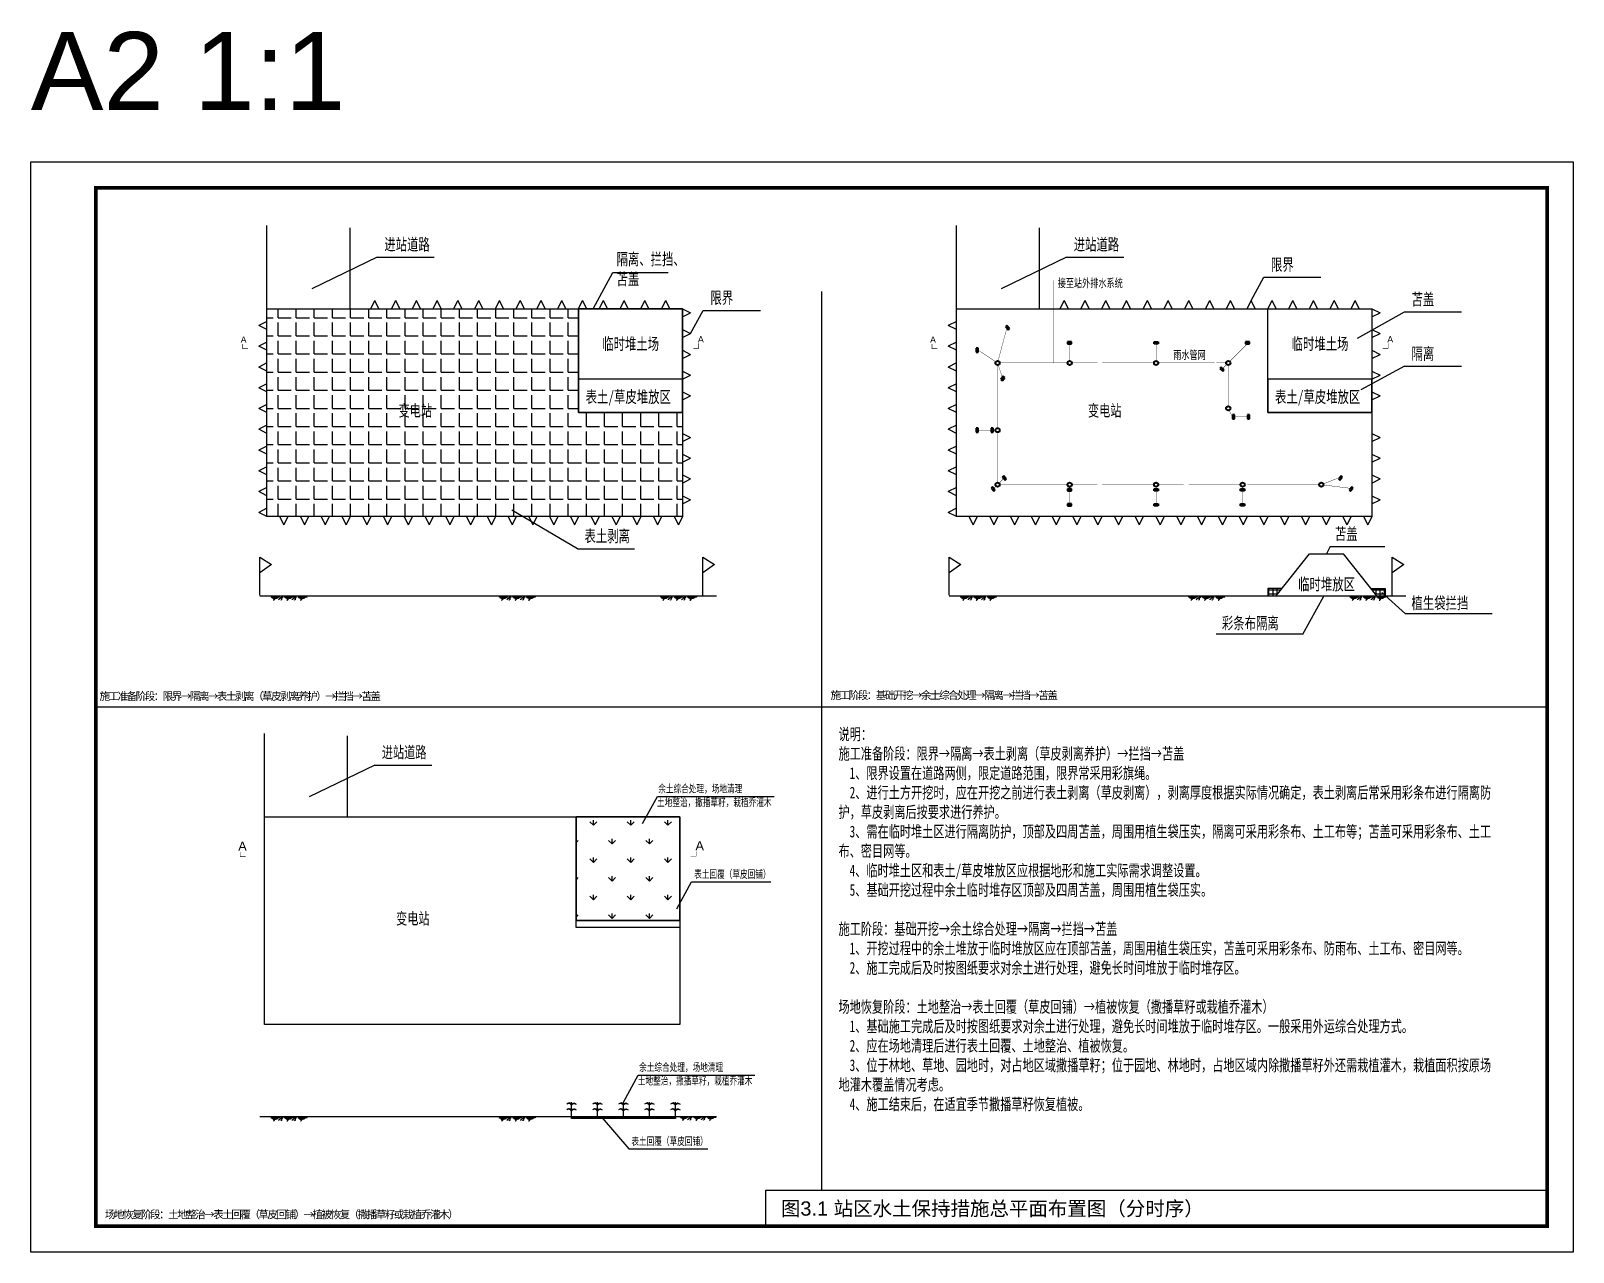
# Model space of a CAD drawing. Header units: millimetres. Extents: x 341 to 4563, y -2787 to 1016.
# Drawn here: x 341 to 935, y 149 to 619 of the extents above; entities that cross this region are included whole.
import ezdxf

# ---------------------------------------------------------------- set-up
doc = ezdxf.new("R2010")
doc.units = ezdxf.units.MM
doc.layers.add('yichutu', color=7, linetype='Continuous', true_color=0xffffff, plot=False)
for name, color, linetype in [('图名和图名范围', 7, 'Continuous'), ('表格图框层TK', 7, 'Continuous'), ('说明文字-多行文字', 7, 'Continuous')]:
    doc.layers.add(name, color=color, linetype=linetype)
doc.layers.add('雨水管', color=6, linetype='Continuous', lineweight=40)
doc.styles.add('HZ', font='romans.shx', dxfattribs={"width": 0.7, "bigfont": 'hztxt.shx'})
doc.styles.get("Standard").update_dxf_attribs({"font": 'arial.ttf'})

msp = doc.modelspace()

# ---------------------------------------------------------------- texts
at = {"color": 0, "width": 0.7}
for s, p in [('接至站外排水系统', (736.68, 520.49)), ('雨水管网', (781.17, 492.81))]:
    msp.add_text(s, height=3.2, dxfattribs=at).set_placement(p)
at = {"color": 7}
for height, p in [(2.4, (422.03, 499.12)), (2.4, (598.13, 499.27)), (2.4, (687.54, 499.12)), (2.4, (863.64, 499.27)), (3.5, (421.08, 303.45)), (3.5, (597.17, 303.61))]:
    msp.add_text('A', height=height, dxfattribs=at).set_placement(p)
at = {"attachment_point": 1, "style": 'HZ'}
for s, insert, char_height, width in [('\\A1;{\\fSimSun|b0|i0|c134|p2;进站道路}', (477.34, 539.29), 4.5855, 91.6871), ('\\A1;{\\fSimSun|b0|i0|c134|p2;进站道路}', (742.85, 539.29), 4.5855, 91.6871), ('\\A1;{\\fSimSun|b0|i0|c134|p2;隔离、拦挡、苫盖}', (566.78, 533.63), 4.5855, 27.6906), ('\\A1;{\\fSimSun|b0|i0|c134|p2;限界}', (818.83, 531.49), 4.5855, 12.8209), ('\\A1;{\\fSimSun|b0|i0|c134|p2;限界}', (602.92, 518.76), 4.5855, 12.8209), ('\\A1;{\\fSimSun|b0|i0|c134|p2;苫盖}', (872.95, 518.16), 4.5855, 91.6871), ('\\A1;{\\fSimSun|b0|i0|c134|p2;临时堆土场}', (561.27, 501), 4.5855, 91.6871), ('\\A1;{\\fSimSun|b0|i0|c134|p2;临时堆土场}', (826.78, 501), 4.5855, 91.6871), ('\\A1;{\\fSimSun|b0|i0|c134|p2;隔离}', (872.95, 497.22), 4.5855, 91.6871), ('\\A1;{\\fSimSun|b0|i0|c134|p2;表土/草皮堆放区}', (554.88, 480.58), 4.5855, 91.6871), ('\\A1;{\\fSimSun|b0|i0|c134|p2;表土/草皮堆放区}', (820.39, 480.58), 4.5855, 91.6871), ('\\A1;{\\fSimSun|b0|i0|c134|p2;变电站}', (482.83, 475.26), 4.5, 16.1576), ('\\A1;{\\fSimSun|b0|i0|c134|p2;变电站}', (748.34, 475.26), 4.5, 16.1576), ('\\A1;{\\fSimSun|b0|i0|c134|p2;苫盖}', (843.44, 427.79), 4.5855, 91.6871), ('\\A1;{\\fSimSun|b0|i0|c134|p2;表土剥离}', (554.43, 426.97), 4.5855, 91.6871), ('\\A1;{\\fSimSun|b0|i0|c134|p2;临时堆放区}', (829.3, 408.39), 4.5855, 91.6871), ('\\A1;{\\fSimSun|b0|i0|c134|p2;植生袋拦挡}', (872.94, 401.15), 4.5855, 91.6871), ('\\A1;{\\fSimSun|b0|i0|c134|p2;彩条布隔离}', (799.92, 393.41), 4.5855, 91.6871), ('\\A1;{\\fSimSun|b0|i0|c134|p2;进站道路}', (476.39, 343.62), 4.5, 91.6871), ('\\A1;{\\fSimSun|b0|i0|c134|p2;余土综合处理，场地清理}', (582.86, 328.86), 3, 36.1328), ('{\\fSimSun|b0|i0|c134|p2;土地整治，撒播草籽，栽植乔灌木}', (582.38, 323.62), 3, 46.1693), ('\\A1;{\\fSimSun|b0|i0|c134|p2;表土回覆（草皮回铺）}', (596.69, 295.94), 3, 36.1328), ('\\A1;{\\fSimSun|b0|i0|c134|p2;变电站}', (481.87, 279.59), 4.5, 16.1576), ('\\A1;{\\fSimSun|b0|i0|c134|p2;余土综合处理，场地清理}', (575.47, 221.58), 3, 36.1328), ('{\\fSimSun|b0|i0|c134|p2;土地整治，撒播草籽，栽植乔灌木}', (574.99, 216.34), 3, 46.1693), ('\\A1;{\\fSimSun|b0|i0|c134|p2;表土回覆（草皮回铺）}', (572.5, 193.05), 3, 36.1328)]:
    msp.add_mtext(s, dxfattribs=dict(at, insert=insert, char_height=char_height, width=width))
at = {"layer": '图名和图名范围'}
msp.add_text('图3.1 站区水土保持措施总平面布置图（分时序） ', height=5.5, dxfattribs=at).set_placement((630.07, 162.87))
at = {"layer": '说明文字-多行文字', "char_height": 3, "attachment_point": 1}
for s, insert, width in [('{\\fFangSong|b0|i0|c134|p49;\\T0.75;施工准备阶段：限界→隔离→表土剥离（草皮剥离养护）→拦挡→苫盖}', (367.64, 364.46), 129.4716), ('{\\fFangSong|b0|i0|c134|p49;\\T0.75;施工阶段：基础开挖→余土综合处理→隔离→拦挡→苫盖}', (649.2, 364.84), 129.4716), ('{\\fFangSong|b0|i0|c134|p49;\\T0.75;场地恢复阶段：土地整治→表土回覆（草皮回铺）→植被恢复（撒播草籽或栽植乔灌木）}', (369.7, 164.84), 153.1853)]:
    msp.add_mtext(s, dxfattribs=dict(at, insert=insert, width=width))
at = {"layer": '说明文字-多行文字', "color": 0, "insert": (652.27, 350.61), "char_height": 4.5, "width": 254.0019, "attachment_point": 1, "style": 'HZ'}
msp.add_mtext('\\A1;{\\fSimSun|b0|i0|c134|p2;说明：\\P施工准备阶段：限界→隔离→表土剥离（草皮剥离养护）→拦挡→苫盖\\P  1、限界设置在道路两侧，限定道路范围，限界常采用彩旗绳。^J  2、进行土方开挖时，应在开挖之前进行表土剥离（草皮剥离），剥离厚度根据实际情况确定，表土剥离后常采用彩条布进行隔离防护，草皮剥离后按要求进行养护。^J\\A0;  \\A1;3、\\A0;需在临时堆土区进行隔离防护，顶部及四周苫盖，周围用植生袋压实，隔离可采用彩条布、土工布等；苫盖可采用彩条布、土工布、密目网等。\\P  \\A1;4、\\A0;临时堆土区和表土/草皮堆放区应根据地形和施工实际需求调整设置。\\P  \\A1;5、\\A0;基础开挖过程中余土临时堆存区顶部及四周苫盖，周围用植生袋压实。\\P\\P\\A1;施工阶段：基础开挖→余土综合处理→隔离→拦挡→苫盖\\P  1、开挖过程中的余土堆放于临时堆放区应在顶部苫盖，\\A0;周围用植生袋压实，苫盖可采用彩条布、防雨布、土工布、密目网等。\\P  2、施工完成后及时按图纸要求对余土进行处理，避免长时间堆放于临时堆存区。\\P\\A1;\\P场地恢复阶段：土地整治→表土回覆（草皮回铺）→植被恢复（撒播草籽或栽植乔灌木）\\P  1、\\A0;基础施工完成后及时按图纸要求对余土进行处理，避免长时间堆放于临时堆存区。一般\\A1;采用外运综合处理方式。\\P  2、应在场地清理后进行表土回覆、土地整治、植被恢复。\\A0;\\P  3、位于林地、草地、园地时，对占地区域撒播草籽；位于园地、林地时，占地区域内除撒播草籽外还需栽植灌木，栽植面积按原场地灌木覆盖情况考虑。\\P  4、施工结束后，在适宜季节撒播草籽恢复植被。}', dxfattribs=at)

# ---------------------------------------------------------------- blocks, each defined once
blk = doc.blocks.new('草籽1')
h = blk.add_hatch(color=3)
h.dxf.hatch_style = 1
edge = h.paths.add_edge_path()
edge.add_spline(control_points=[(0, 6.63), (-0.4, 6.95), (-1.23, 7.6), (-2.09, 6.96), (-2.54, 6.63)], knot_values=[0, 0, 0, 0, 1.361866, 2.847641, 2.847641, 2.847641, 2.847641], degree=3, periodic=0)
edge.add_spline(control_points=[(-2.54, 6.63), (-2.08, 6.87), (-1.11, 7.37), (-0.38, 6.52), (0, 6.07)], knot_values=[0, 0, 0, 0, 1.379165, 2.944501, 2.944501, 2.944501, 2.944501], degree=3, periodic=0)
edge.add_line((0, 6.07), (0, 6.63))
edge = h.paths.add_edge_path()
edge.add_line((0, 3.02), (0, 3.59))
edge.add_spline(control_points=[(0, 3.59), (-0.4, 3.9), (-1.23, 4.55), (-2.09, 3.92), (-2.54, 3.59)], knot_values=[0, 0, 0, 0, 1.361866, 2.847641, 2.847641, 2.847641, 2.847641], degree=3, periodic=0)
edge.add_spline(control_points=[(-2.54, 3.59), (-2.08, 3.82), (-1.11, 4.33), (-0.38, 3.48), (0, 3.02)], knot_values=[0, 0, 0, 0, 1.379165, 2.944501, 2.944501, 2.944501, 2.944501], degree=3, periodic=0)
h = blk.add_hatch(color=3)
h.dxf.hatch_style = 1
edge = h.paths.add_edge_path()
edge.add_spline(control_points=[(0, 6.63), (0.4, 6.95), (1.23, 7.6), (2.09, 6.96), (2.54, 6.63)], knot_values=[0, 0, 0, 0, 1.361866, 2.847641, 2.847641, 2.847641, 2.847641], degree=3, periodic=0)
edge.add_spline(control_points=[(2.54, 6.63), (2.08, 6.87), (1.11, 7.37), (0.38, 6.52), (0, 6.07)], knot_values=[0, 0, 0, 0, 1.379165, 2.944501, 2.944501, 2.944501, 2.944501], degree=3, periodic=0)
edge.add_line((0, 6.07), (0, 6.63))
edge = h.paths.add_edge_path()
edge.add_line((0, 3.02), (0, 3.59))
edge.add_spline(control_points=[(0, 3.59), (0.4, 3.9), (1.23, 4.55), (2.09, 3.92), (2.54, 3.59)], knot_values=[0, 0, 0, 0, 1.361866, 2.847641, 2.847641, 2.847641, 2.847641], degree=3, periodic=0)
edge.add_spline(control_points=[(2.54, 3.59), (2.08, 3.82), (1.11, 4.33), (0.38, 3.48), (0, 3.02)], knot_values=[0, 0, 0, 0, 1.379165, 2.944501, 2.944501, 2.944501, 2.944501], degree=3, periodic=0)
at = {"color": 3}
blk.add_line((0, 0), (0, 7.77), dxfattribs=at)
for points in [[(0, 6.63), (-1.2, 7.27), (-2.54, 6.63)], [(0, 6.07), (-1.23, 7.04), (-2.54, 6.63)], [(0, 3.59), (-1.2, 4.23), (-2.54, 3.59)], [(0, 3.02), (-1.23, 4), (-2.54, 3.59)], [(0, 6.63), (1.2, 7.27), (2.54, 6.63)], [(0, 6.07), (1.23, 7.04), (2.54, 6.63)], [(0, 3.59), (1.2, 4.23), (2.54, 3.59)], [(0, 3.02), (1.23, 4), (2.54, 3.59)]]:
    blk.add_spline(points, degree=3, dxfattribs=at)
blk = doc.blocks.new('DM-00')
for p, q in [((-17.1, 0.1), (-17.2, -0.3)), ((-8.1, 0.1), (-8.2, -0.3)), ((-24.4, -0.1), (-24.2, -0.1)), ((-24.2, -0.1), (-24.1, -0.1)), ((-24.1, -0.1), (-24, -0.1)), ((-24, -0.1), (-23.8, -0.2)), ((-23.8, -0.2), (-23.6, -0.2)), ((-23.7, -0.4), (-23.8, -0.5)), ((-23.8, -0.5), (-23.7, -0.6)), ((-21.3, -0.4), (-23.7, -0.4)), ((-23.7, -0.6), (-22.5, -0.6)), ((-23.6, -0.2), (-23.4, -0.2)), ((-23.4, -0.2), (-23.3, -0.3)), ((-23.3, -0.7), (-23.4, -0.8)), ((-23.4, -0.8), (-23.4, -0.9)), ((-23.4, -0.9), (-23, -0.9)), ((-23.3, -0.3), (-22.8, -0.3)), ((-21.1, -0.7), (-23.3, -0.7)), ((-23, -0.9), (-22.8, -0.9)), ((-22.8, -0.3), (-22.7, -0.2)), ((-22.8, -0.9), (-22.7, -0.9)), ((-22.7, -1.2), (-22.8, -1.2)), ((-22.8, -1.2), (-22.7, -1.3)), ((-22.7, -0.2), (-22.5, -0.2)), ((-22.7, -0.9), (-22.5, -1)), ((-21.5, -1.2), (-22.7, -1.2)), ((-22.7, -1.3), (-22.4, -1.3)), ((-22.4, -2.5), (-22.6, -2.6)), ((-22.5, -0.2), (-22, -0.2)), ((-22.5, -0.6), (-22.3, -0.6)), ((-22.5, -1), (-22.1, -1)), ((-22.4, -1.3), (-22.3, -1.3)), ((-21.9, -1.4), (-22.4, -1.4)), ((-22.4, -1.4), (-22.4, -1.6)), ((-22.4, -1.6), (-22.3, -1.6)), ((-22.3, -2.3), (-22.4, -2.3)), ((-22.4, -2.3), (-22.3, -2.4)), ((-22.3, -2.4), (-22.4, -2.5)), ((-22.3, -0.6), (-21.7, -0.6)), ((-22.3, -1.3), (-22.1, -1.3)), ((-22.3, -1.6), (-22.1, -1.6)), ((-22.2, -1.8), (-22.3, -1.9)), ((-22.3, -1.9), (-22.2, -1.9)), ((-22.2, -2.1), (-22.3, -2.1)), ((-22.3, -2.1), (-22.2, -2.2)), ((-22.2, -2.2), (-22.3, -2.3)), ((-22.1, -1.8), (-22.2, -1.8)), ((-22.2, -1.9), (-22.1, -1.9)), ((-22.1, -2.1), (-22.2, -2.1)), ((-22.1, -1), (-21.9, -0.9)), ((-22.1, -1.3), (-22, -1.3)), ((-22.1, -1.6), (-22, -1.6)), ((-22, -1.7), (-22.1, -1.8)), ((-22.1, -1.9), (-22, -2)), ((-22, -2), (-22.1, -2.1)), ((-22, -0.2), (-21.9, -0.1)), ((-22, -1.3), (-21.8, -1.4)), ((-22, -1.6), (-21.9, -1.7)), ((-21.9, -1.7), (-22, -1.7)), ((-21.9, -0.1), (-20.9, -0.1)), ((-21.9, -0.9), (-21.3, -0.9)), ((-21.8, -1.5), (-21.9, -1.4)), ((-21.8, -1.4), (-21.5, -1.4)), ((-21.4, -1.5), (-21.8, -1.5)), ((-21.7, -0.6), (-21.5, -0.5)), ((-21.5, -0.5), (-21.1, -0.5)), ((-21.4, -1.2), (-21.5, -1.2)), ((-21.5, -1.4), (-21.4, -1.3)), ((-21.1, -1.2), (-21.4, -1.2)), ((-21.4, -1.3), (-21.3, -1.4)), ((-21.3, -1.4), (-21.4, -1.5)), ((-21.1, -0.4), (-21.3, -0.4)), ((-21.3, -0.9), (-21.2, -1)), ((-21.2, -1), (-21.1, -1)), ((-19, -0.4), (-21.1, -0.4)), ((-21.1, -0.5), (-20.8, -0.6)), ((-20.8, -0.8), (-21.1, -0.7)), ((-21.1, -1), (-21, -1)), ((-20.9, -1.2), (-21.1, -1.2)), ((-21, -1), (-20.9, -1)), ((-20.9, -0.1), (-20.8, -0.2)), ((-20.9, -1), (-20.6, -0.9)), ((-20.7, -1.2), (-20.9, -1.2)), ((-20.8, -0.2), (-20.3, -0.2)), ((-20.8, -0.6), (-19.9, -0.6)), ((-20.5, -0.8), (-20.8, -0.8)), ((-20.5, -1.2), (-20.7, -1.2)), ((-20.6, -0.9), (-20.5, -0.9)), ((-20.3, -0.8), (-20.5, -0.8)), ((-20.5, -0.9), (-20.4, -1)), ((-20.4, -1.2), (-20.5, -1.2)), ((-20.4, -1), (-20.2, -1)), ((-20.3, -1.2), (-20.4, -1.2)), ((-20.3, -0.2), (-18.5, -0.2)), ((-20.3, -0.2), (-18.5, -0.2)), ((-19.7, -0.8), (-20.3, -0.8)), ((-19.7, -0.8), (-20.3, -0.8)), ((-20.2, -1), (-20.3, -1.2)), ((-19.9, -0.6), (-19.8, -0.6)), ((-19.9, -0.6), (-19.8, -0.6)), ((-19.8, -0.6), (-19.7, -0.6)), ((-19.8, -0.6), (-19.7, -0.6)), ((-19.7, -0.6), (-19.6, -0.6)), ((-19.7, -0.6), (-19.6, -0.6)), ((-19.6, -0.8), (-19.7, -0.8)), ((-19.6, -0.8), (-19.7, -0.8)), ((-19.6, -0.6), (-19.6, -0.8)), ((-19.6, -0.6), (-19.6, -0.8)), ((-19, -1.9), (-19.1, -2.1)), ((-18.7, -0.3), (-19, -0.4)), ((-18.7, -0.3), (-19, -0.4)), ((-18.9, -1.8), (-19, -1.9)), ((-18.7, -1.6), (-18.9, -1.8)), ((-18.6, -0.3), (-18.7, -0.3)), ((-18.6, -0.3), (-18.7, -0.3)), ((-18.5, -1.6), (-18.7, -1.6)), ((-18.3, -0.3), (-18.6, -0.3)), ((-18.3, -0.3), (-18.6, -0.3)), ((-18.5, -0.2), (-18.3, -0.2)), ((-18.5, -0.2), (-18.3, -0.2)), ((-18.2, -1.3), (-18.5, -1.6)), ((-18.3, -0.2), (-18.2, -0.1)), ((-18.2, -0.1), (-18.3, -0.3)), ((-18.3, -0.2), (-18.2, -0.1)), ((-18.2, -0.1), (-18.3, -0.3)), ((-18.1, -1.3), (-18.2, -1.3)), ((-17.9, -1.1), (-18.1, -1.3)), ((-17.5, -0.8), (-17.9, -1.1)), ((-17.3, -0.3), (-17.5, -0.4)), ((-17.5, -0.4), (-17.5, -0.8)), ((-17.4, -2.1), (-17.5, -2.3)), ((-17.5, -2.3), (-17.5, -2.1)), ((-17.2, -2.1), (-17.4, -2.1)), ((-17.2, -0.3), (-17.3, -0.3)), ((-17.1, -1.8), (-17.2, -2.1)), ((-16.9, -1.1), (-17.1, -1.4)), ((-17.1, -1.4), (-17.1, -1.8)), ((-16.7, -0.9), (-16.9, -1.1)), ((-16.4, -0.3), (-16.7, -0.9)), ((-16.2, -0.1), (-16.4, -0.3)), ((-15.4, -0.1), (-15.2, -0.1)), ((-15.2, -0.1), (-15.1, -0.1)), ((-15.1, -0.1), (-15, -0.1)), ((-15, -0.1), (-14.8, -0.2)), ((-14.8, -0.2), (-14.6, -0.2)), ((-14.7, -0.4), (-14.8, -0.5)), ((-14.8, -0.5), (-14.7, -0.6)), ((-12.3, -0.4), (-14.7, -0.4)), ((-14.7, -0.6), (-13.5, -0.6)), ((-14.6, -0.2), (-14.4, -0.2)), ((-14.4, -0.2), (-14.3, -0.3)), ((-14.3, -0.7), (-14.4, -0.8)), ((-14.4, -0.8), (-14.4, -0.9)), ((-14.4, -0.9), (-14, -0.9)), ((-14.3, -0.3), (-13.8, -0.3)), ((-12.1, -0.7), (-14.3, -0.7)), ((-14, -0.9), (-13.8, -0.9)), ((-13.8, -0.3), (-13.7, -0.2)), ((-13.8, -0.9), (-13.7, -0.9)), ((-13.7, -1.2), (-13.8, -1.2)), ((-13.8, -1.2), (-13.7, -1.3)), ((-13.7, -0.2), (-13.5, -0.2)), ((-13.7, -0.9), (-13.5, -1)), ((-12.5, -1.2), (-13.7, -1.2)), ((-13.7, -1.3), (-13.4, -1.3)), ((-13.4, -2.5), (-13.6, -2.6)), ((-13.5, -0.2), (-13, -0.2)), ((-13.5, -0.6), (-13.3, -0.6)), ((-13.5, -1), (-13.1, -1)), ((-13.4, -1.3), (-13.3, -1.3)), ((-12.9, -1.4), (-13.4, -1.4)), ((-13.4, -1.4), (-13.4, -1.6)), ((-13.4, -1.6), (-13.3, -1.6)), ((-13.3, -2.3), (-13.4, -2.3)), ((-13.4, -2.3), (-13.3, -2.4)), ((-13.3, -2.4), (-13.4, -2.5)), ((-13.3, -0.6), (-12.7, -0.6)), ((-13.3, -1.3), (-13.1, -1.3)), ((-13.3, -1.6), (-13.1, -1.6)), ((-13.2, -1.8), (-13.3, -1.9)), ((-13.3, -1.9), (-13.2, -1.9)), ((-13.2, -2.1), (-13.3, -2.1)), ((-13.3, -2.1), (-13.2, -2.2)), ((-13.2, -2.2), (-13.3, -2.3)), ((-13.1, -1.8), (-13.2, -1.8)), ((-13.2, -1.9), (-13.1, -1.9)), ((-13.1, -2.1), (-13.2, -2.1)), ((-13.1, -1), (-12.9, -0.9)), ((-13.1, -1.3), (-13, -1.3)), ((-13.1, -1.6), (-13, -1.6)), ((-13, -1.7), (-13.1, -1.8)), ((-13.1, -1.9), (-13, -2)), ((-13, -2), (-13.1, -2.1)), ((-13, -0.2), (-12.9, -0.1)), ((-13, -1.3), (-12.8, -1.4)), ((-13, -1.6), (-12.9, -1.7)), ((-12.9, -1.7), (-13, -1.7)), ((-12.9, -0.1), (-11.9, -0.1)), ((-12.9, -0.9), (-12.3, -0.9)), ((-12.8, -1.5), (-12.9, -1.4)), ((-12.8, -1.4), (-12.5, -1.4)), ((-12.4, -1.5), (-12.8, -1.5)), ((-12.7, -0.6), (-12.5, -0.5)), ((-12.5, -0.5), (-12.1, -0.5)), ((-12.4, -1.2), (-12.5, -1.2)), ((-12.5, -1.4), (-12.4, -1.3)), ((-12.1, -1.2), (-12.4, -1.2)), ((-12.4, -1.3), (-12.3, -1.4)), ((-12.3, -1.4), (-12.4, -1.5)), ((-12.1, -0.4), (-12.3, -0.4)), ((-12.3, -0.9), (-12.2, -1)), ((-12.2, -1), (-12.1, -1)), ((-10, -0.4), (-12.1, -0.4)), ((-12.1, -0.5), (-11.8, -0.6)), ((-11.8, -0.8), (-12.1, -0.7)), ((-12.1, -1), (-12, -1)), ((-11.9, -1.2), (-12.1, -1.2)), ((-12, -1), (-11.9, -1)), ((-11.9, -0.1), (-11.8, -0.2)), ((-11.9, -1), (-11.6, -0.9)), ((-11.7, -1.2), (-11.9, -1.2)), ((-11.8, -0.2), (-11.3, -0.2)), ((-11.8, -0.6), (-10.9, -0.6)), ((-11.5, -0.8), (-11.8, -0.8)), ((-11.5, -1.2), (-11.7, -1.2)), ((-11.6, -0.9), (-11.5, -0.9)), ((-11.3, -0.8), (-11.5, -0.8)), ((-11.5, -0.9), (-11.4, -1)), ((-11.4, -1.2), (-11.5, -1.2)), ((-11.4, -1), (-11.2, -1)), ((-11.3, -1.2), (-11.4, -1.2)), ((-11.3, -0.2), (-9.5, -0.2)), ((-11.3, -0.2), (-9.5, -0.2)), ((-10.7, -0.8), (-11.3, -0.8)), ((-10.7, -0.8), (-11.3, -0.8)), ((-11.2, -1), (-11.3, -1.2)), ((-10.9, -0.6), (-10.8, -0.6)), ((-10.9, -0.6), (-10.8, -0.6)), ((-10.8, -0.6), (-10.7, -0.6)), ((-10.8, -0.6), (-10.7, -0.6)), ((-10.7, -0.6), (-10.6, -0.6)), ((-10.7, -0.6), (-10.6, -0.6)), ((-10.6, -0.8), (-10.7, -0.8)), ((-10.6, -0.8), (-10.7, -0.8)), ((-10.6, -0.6), (-10.6, -0.8)), ((-10.6, -0.6), (-10.6, -0.8)), ((-10, -1.9), (-10.1, -2.1)), ((-9.7, -0.3), (-10, -0.4)), ((-9.7, -0.3), (-10, -0.4)), ((-9.9, -1.8), (-10, -1.9)), ((-9.7, -1.6), (-9.9, -1.8)), ((-9.6, -0.3), (-9.7, -0.3)), ((-9.6, -0.3), (-9.7, -0.3)), ((-9.5, -1.6), (-9.7, -1.6)), ((-9.3, -0.3), (-9.6, -0.3)), ((-9.3, -0.3), (-9.6, -0.3)), ((-9.5, -0.2), (-9.3, -0.2)), ((-9.5, -0.2), (-9.3, -0.2)), ((-9.2, -1.3), (-9.5, -1.6)), ((-9.3, -0.2), (-9.2, -0.1)), ((-9.2, -0.1), (-9.3, -0.3)), ((-9.3, -0.2), (-9.2, -0.1)), ((-9.2, -0.1), (-9.3, -0.3)), ((-9.1, -1.3), (-9.2, -1.3)), ((-8.9, -1.1), (-9.1, -1.3)), ((-8.5, -0.8), (-8.9, -1.1)), ((-8.3, -0.3), (-8.5, -0.4)), ((-8.5, -0.4), (-8.5, -0.8)), ((-8.4, -2.1), (-8.5, -2.3)), ((-8.5, -2.3), (-8.5, -2.1)), ((-8.2, -2.1), (-8.4, -2.1)), ((-8.2, -0.3), (-8.3, -0.3)), ((-8.1, -1.8), (-8.2, -2.1)), ((-7.9, -1.1), (-8.1, -1.4)), ((-8.1, -1.4), (-8.1, -1.8)), ((-7.7, -0.9), (-7.9, -1.1)), ((-7.4, -0.3), (-7.7, -0.9)), ((-7.2, -0.1), (-7.4, -0.3)), ((-6.4, -0.1), (-6.2, -0.1)), ((-6.2, -0.1), (-6.1, -0.1)), ((-6.1, -0.1), (-6, -0.1)), ((-6, -0.1), (-5.8, -0.2)), ((-5.8, -0.2), (-5.6, -0.2)), ((-5.7, -0.4), (-5.8, -0.5)), ((-5.8, -0.5), (-5.7, -0.6)), ((-3.3, -0.4), (-5.7, -0.4)), ((-5.7, -0.6), (-4.5, -0.6)), ((-5.6, -0.2), (-5.4, -0.2)), ((-5.4, -0.2), (-5.3, -0.3)), ((-5.3, -0.7), (-5.4, -0.8)), ((-5.4, -0.8), (-5.4, -0.9)), ((-5.4, -0.9), (-5, -0.9)), ((-5.3, -0.3), (-4.8, -0.3)), ((-3.1, -0.7), (-5.3, -0.7)), ((-5, -0.9), (-4.8, -0.9)), ((-4.8, -0.3), (-4.7, -0.2)), ((-4.8, -0.9), (-4.7, -0.9)), ((-4.7, -1.2), (-4.8, -1.2)), ((-4.8, -1.2), (-4.7, -1.3)), ((-4.7, -0.2), (-4.5, -0.2)), ((-4.7, -0.9), (-4.5, -1)), ((-3.5, -1.2), (-4.7, -1.2)), ((-4.7, -1.3), (-4.4, -1.3)), ((-4.4, -2.5), (-4.6, -2.6)), ((-4.5, -0.2), (-4, -0.2)), ((-4.5, -0.6), (-4.3, -0.6)), ((-4.5, -1), (-4.1, -1)), ((-4.4, -1.3), (-4.3, -1.3)), ((-3.9, -1.4), (-4.4, -1.4)), ((-4.4, -1.4), (-4.4, -1.6)), ((-4.4, -1.6), (-4.3, -1.6)), ((-4.3, -2.3), (-4.4, -2.3)), ((-4.4, -2.3), (-4.3, -2.4)), ((-4.3, -2.4), (-4.4, -2.5)), ((-4.3, -0.6), (-3.7, -0.6)), ((-4.3, -1.3), (-4.1, -1.3)), ((-4.3, -1.6), (-4.1, -1.6)), ((-4.2, -1.8), (-4.3, -1.9)), ((-4.3, -1.9), (-4.2, -1.9)), ((-4.2, -2.1), (-4.3, -2.1)), ((-4.3, -2.1), (-4.2, -2.2)), ((-4.2, -2.2), (-4.3, -2.3)), ((-4.1, -1.8), (-4.2, -1.8)), ((-4.2, -1.9), (-4.1, -1.9)), ((-4.1, -2.1), (-4.2, -2.1)), ((-4.1, -1), (-3.9, -0.9)), ((-4.1, -1.3), (-4, -1.3)), ((-4.1, -1.6), (-4, -1.6)), ((-4, -1.7), (-4.1, -1.8)), ((-4.1, -1.9), (-4, -2)), ((-4, -2), (-4.1, -2.1)), ((-4, -0.2), (-3.9, -0.1)), ((-4, -1.3), (-3.8, -1.4)), ((-4, -1.6), (-3.9, -1.7)), ((-3.9, -1.7), (-4, -1.7)), ((-3.9, -0.1), (-2.9, -0.1)), ((-3.9, -0.9), (-3.3, -0.9)), ((-3.8, -1.5), (-3.9, -1.4)), ((-3.8, -1.4), (-3.5, -1.4)), ((-3.4, -1.5), (-3.8, -1.5)), ((-3.7, -0.6), (-3.5, -0.5)), ((-3.5, -0.5), (-3.1, -0.5)), ((-3.4, -1.2), (-3.5, -1.2)), ((-3.5, -1.4), (-3.4, -1.3)), ((-3.1, -1.2), (-3.4, -1.2)), ((-3.4, -1.3), (-3.3, -1.4)), ((-3.3, -1.4), (-3.4, -1.5)), ((-3.1, -0.4), (-3.3, -0.4)), ((-3.3, -0.9), (-3.2, -1)), ((-3.2, -1), (-3.1, -1)), ((-1, -0.4), (-3.1, -0.4)), ((-3.1, -0.5), (-2.8, -0.6)), ((-2.8, -0.8), (-3.1, -0.7)), ((-3.1, -1), (-3, -1)), ((-2.9, -1.2), (-3.1, -1.2)), ((-3, -1), (-2.9, -1)), ((-2.9, -0.1), (-2.8, -0.2)), ((-2.9, -1), (-2.6, -0.9)), ((-2.7, -1.2), (-2.9, -1.2)), ((-2.8, -0.2), (-2.3, -0.2)), ((-2.8, -0.6), (-1.9, -0.6)), ((-2.5, -0.8), (-2.8, -0.8)), ((-2.5, -1.2), (-2.7, -1.2)), ((-2.6, -0.9), (-2.5, -0.9)), ((-2.3, -0.8), (-2.5, -0.8)), ((-2.5, -0.9), (-2.4, -1)), ((-2.4, -1.2), (-2.5, -1.2)), ((-2.4, -1), (-2.2, -1)), ((-2.3, -1.2), (-2.4, -1.2)), ((-2.3, -0.2), (-0.5, -0.2)), ((-1.7, -0.8), (-2.3, -0.8)), ((-2.2, -1), (-2.3, -1.2)), ((-1.9, -0.6), (-1.8, -0.6)), ((-1.8, -0.6), (-1.7, -0.6)), ((-1.7, -0.6), (-1.6, -0.6)), ((-1.6, -0.8), (-1.7, -0.8)), ((-1.6, -0.6), (-1.6, -0.8)), ((-0.7, -0.3), (-1, -0.4)), ((-0.6, -0.3), (-0.7, -0.3)), ((-0.3, -0.3), (-0.6, -0.3)), ((-0.5, -0.2), (-0.3, -0.2)), ((-0.3, -0.2), (-0.2, -0.1)), ((-0.2, -0.1), (-0.3, -0.3))]:
    blk.add_line(p, q)
blk = doc.blocks.new('swysk_GHZT')
for p, q in [((-2.5, 2.5), (-2.5, 0)), ((2.5, 2.5), (-2.5, 2.5)), ((-2.5, 0), (2.5, 0)), ((0, 2.5), (0, 0)), ((2.5, 0), (2.5, 2.5))]:
    blk.add_line(p, q)
for points in [[(0, 0), (-2.5, 0), (-2.5, 2.5)], [(-2.5, 2.5), (0, 2.5), (0, 0)]]:
    blk.add_solid(points)
blk = doc.blocks.new('yct-594-420-594-420-1-2000')
at = {"layer": 'yichutu', "color": 7, "true_color": 0xffffff}
blk.add_lwpolyline([(0, 0), (0, 420), (594, 420), (594, 0)], close=True, dxfattribs=at)
blk.add_text('A2 1:1', height=30, dxfattribs=at).set_placement((0, 440))

# ---------------------------------------------------------------- hatches: boundary and pattern name
h = msp.add_hatch()
h.set_pattern_fill('ANGLE', color=256)
h.set_pattern_definition([(0, (-1302.8615, -1705.4885), (0, 6.985), [5.08, -1.905]), (90, (-1302.8615, -1705.4885), (-6.985, 4e-16), [5.08, -1.905])])
h.paths.add_polyline_path([(592.14, 472.21), (552.14, 472.21), (552.14, 432.21), (592.14, 432.21)])
h.paths.add_polyline_path([(552.14, 512.21), (432.14, 512.21), (432.14, 432.21), (552.14, 432.21), (552.14, 472.21)])
h.paths.add_polyline_path([(481.5, 468.19), (497.56, 468.19), (497.56, 477.05), (481.5, 477.05)], flags=24)
h = msp.add_hatch()
h.set_pattern_fill('NET', color=256, scale=0.5)
h.set_pattern_definition([(0, (-2707.7882, 2135.9186), (0, 1.5875), []), (90, (-2707.7882, 2135.9186), (-1.5875, 1e-16), [])])
h.paths.add_polyline_path([(862.79, 404.49), (857.23, 404.49), (859.54, 401.57), (862.79, 401.56)])
h.paths.add_polyline_path([(823.13, 404.49), (817.56, 404.49), (817.56, 401.58), (820.82, 401.58)])
at = {"true_color": 0x139b48}
h = msp.add_hatch(dxfattribs=at)
h.set_pattern_fill('GRASS', color=114, scale=0.4, style=0)
h.set_pattern_definition([(90, (-1302.8615, -1705.4885), (-7.184205, 7.184205), [1.905, -12.46341]), (45, (-1302.861, -1705.489), (-7.184205, 7.184205), [1.905, -8.255]), (135, (-1302.861, -1705.489), (-7.184205, -7.184205), [1.905, -8.255])])
h.paths.add_polyline_path([(551.19, 316.54), (551.19, 276.54), (591.19, 276.54), (591.19, 316.54)])

# ---------------------------------------------------------------- linework, layer by layer
for p, q in [((432.14, 512.21), (432.14, 544.25)), ((464.14, 512.21), (464.14, 543.38)), ((697.65, 512.21), (697.65, 544.25)), ((729.65, 512.21), (729.65, 543.38)), ((474.59, 532.11), (449.39, 519.91)), ((474.59, 532.11), (496.59, 532.11)), ((740.1, 532.11), (714.9, 519.91)), ((740.1, 532.11), (762.1, 532.11)), ((557.74, 512.21), (565.34, 526.2)), ((565.34, 526.2), (586.71, 526.2)), ((811.22, 515.38), (816.08, 524.32)), ((816.08, 524.32), (838.08, 524.32)), ((645.7, 518.81), (645.7, 172.74)), ((645.7, 518.81), (645.7, 172.74)), ((595.31, 502.64), (600.17, 511.59)), ((600.17, 511.59), (622.17, 511.59)), ((852.11, 500.86), (870.2, 510.98)), ((870.2, 510.98), (892.2, 510.98)), ((870.2, 490.05), (853.4, 480.93)), ((870.2, 490.05), (892.2, 490.05)), ((551.68, 419.79), (526.48, 434.6)), ((551.68, 419.79), (573.68, 419.79)), ((841.57, 420.61), (840.18, 417.75)), ((841.57, 420.61), (862.69, 420.61)), ((823.13, 404.49), (817.56, 404.49)), ((817.56, 404.49), (817.56, 401.58)), ((857.23, 404.49), (862.79, 404.49)), ((862.79, 404.49), (862.79, 401.56)), ((605.24, 401.56), (429.43, 401.56)), ((870.76, 401.56), (694.94, 401.56)), ((831.04, 386.89), (839.19, 401.56)), ((870.67, 394.63), (861.46, 402.95)), ((904.06, 394.63), (870.67, 394.63)), ((831.04, 386.89), (797.65, 386.89)), ((366.2, 358.81), (925.2, 358.81)), ((366.2, 358.81), (925.2, 358.81)), ((431.19, 316.54), (431.19, 348.58)), ((463.19, 316.54), (463.19, 347.72)), ((473.64, 336.45), (448.44, 324.24)), ((473.64, 336.45), (495.64, 336.45)), ((576.83, 313.92), (582.56, 324.31)), ((582.56, 324.31), (627.43, 324.31)), ((589.96, 281.07), (595.69, 291.46)), ((595.69, 291.46), (626.16, 291.46)), ((569.43, 206.63), (575.16, 217.03)), ((575.16, 217.03), (620.03, 217.03)), ((605.24, 201), (429.43, 201)), ((561.27, 200.58), (571.5, 188.57)), ((571.5, 188.57), (601.97, 188.57))]:
    msp.add_line(p, q)
at = {"color": 1}
for p, q in [((429.43, 416.57), (433.9, 413.75)), ((600.01, 416.57), (604.48, 413.75)), ((694.94, 416.57), (699.41, 413.75)), ((865.52, 416.57), (869.99, 413.75)), ((433.9, 413.75), (429.43, 410.5)), ((604.48, 413.75), (600.01, 410.5)), ((699.41, 413.75), (694.94, 410.5)), ((869.99, 413.75), (865.52, 410.5))]:
    msp.add_line(p, q, dxfattribs=at)
at = {"color": 6}
for p, q in [((820.82, 401.58), (833.66, 417.75)), ((833.66, 417.75), (846.7, 417.75)), ((859.54, 401.57), (846.7, 417.75))]:
    msp.add_line(p, q, dxfattribs=at)
for points in [[(432.14, 512.21), (592.14, 512.21), (592.14, 432.21), (432.14, 432.21)], [(552.14, 512.21), (592.14, 512.21), (592.14, 472.21), (552.14, 472.21)], [(592.14, 512.21), (552.14, 512.21), (552.14, 472.21), (592.14, 472.21)], [(592.14, 512.21), (552.14, 512.21), (552.14, 472.21), (592.14, 472.21)], [(592.14, 512.21), (552.14, 512.21), (552.14, 472.21), (592.14, 472.21)], [(592.14, 512.21), (552.14, 512.21), (552.14, 472.21), (592.14, 472.21)], [(697.65, 512.21), (857.65, 512.21), (857.65, 432.21), (697.65, 432.21)], [(817.65, 512.21), (857.65, 512.21), (857.65, 472.21), (817.65, 472.21)], [(552.14, 472.21), (592.14, 472.21), (592.14, 485.08), (552.14, 485.08)], [(817.65, 472.21), (857.65, 472.21), (857.65, 485.08), (817.65, 485.08)], [(431.19, 316.54), (591.19, 316.54), (591.19, 236.54), (431.19, 236.54)], [(551.19, 316.54), (591.19, 316.54), (591.19, 276.54), (551.19, 276.54)], [(591.19, 316.54), (551.19, 316.54), (551.19, 276.54), (591.19, 276.54)], [(551.19, 316.54), (551.19, 276.54), (591.19, 276.54), (591.19, 316.54), (551.19, 316.54)], [(591.19, 316.54), (551.19, 316.54), (551.19, 276.54), (591.19, 276.54)], [(551.19, 276.54), (591.19, 276.54), (591.19, 273.87), (551.19, 273.87)], [(549.43, 201), (589.43, 201), (589.43, 200.33), (549.43, 200.33)]]:
    msp.add_lwpolyline(points, close=True)
for points in [[(472.14, 512.21), (473.71, 515.38)], [(475.27, 512.21), (473.71, 515.38)], [(480.14, 512.21), (481.71, 515.38)], [(483.27, 512.21), (481.71, 515.38)], [(488.14, 512.21), (489.71, 515.38)], [(491.27, 512.21), (489.71, 515.38)], [(496.14, 512.21), (497.71, 515.38)], [(499.27, 512.21), (497.71, 515.38)], [(504.14, 512.21), (505.71, 515.38)], [(507.27, 512.21), (505.71, 515.38)], [(512.14, 512.21), (513.71, 515.38)], [(515.27, 512.21), (513.71, 515.38)], [(520.14, 512.21), (521.71, 515.38)], [(523.27, 512.21), (521.71, 515.38)], [(528.14, 512.21), (529.71, 515.38)], [(531.27, 512.21), (529.71, 515.38)], [(536.14, 512.21), (537.71, 515.38)], [(539.27, 512.21), (537.71, 515.38)], [(544.14, 512.21), (545.71, 515.38)], [(547.27, 512.21), (545.71, 515.38)], [(552.14, 512.21), (553.71, 515.38)], [(555.27, 512.21), (553.71, 515.38)], [(560.14, 512.21), (561.71, 515.38)], [(563.27, 512.21), (561.71, 515.38)], [(568.14, 512.21), (569.71, 515.38)], [(571.27, 512.21), (569.71, 515.38)], [(576.14, 512.21), (577.71, 515.38)], [(579.27, 512.21), (577.71, 515.38)], [(584.14, 512.21), (585.71, 515.38)], [(587.27, 512.21), (585.71, 515.38)], [(592.14, 512.21), (595.31, 510.64)], [(737.65, 512.21), (739.22, 515.38)], [(740.78, 512.21), (739.22, 515.38)], [(745.65, 512.21), (747.22, 515.38)], [(748.78, 512.21), (747.22, 515.38)], [(753.65, 512.21), (755.22, 515.38)], [(756.78, 512.21), (755.22, 515.38)], [(761.65, 512.21), (763.22, 515.38)], [(764.78, 512.21), (763.22, 515.38)], [(769.65, 512.21), (771.22, 515.38)], [(772.78, 512.21), (771.22, 515.38)], [(777.65, 512.21), (779.22, 515.38)], [(780.78, 512.21), (779.22, 515.38)], [(785.65, 512.21), (787.22, 515.38)], [(788.78, 512.21), (787.22, 515.38)], [(793.65, 512.21), (795.22, 515.38)], [(796.78, 512.21), (795.22, 515.38)], [(801.65, 512.21), (803.22, 515.38)], [(804.78, 512.21), (803.22, 515.38)], [(809.65, 512.21), (811.22, 515.38)], [(812.78, 512.21), (811.22, 515.38)], [(817.65, 512.21), (819.22, 515.38)], [(820.78, 512.21), (819.22, 515.38)], [(825.65, 512.21), (827.22, 515.38)], [(828.78, 512.21), (827.22, 515.38)], [(833.65, 512.21), (835.22, 515.38)], [(836.78, 512.21), (835.22, 515.38)], [(841.65, 512.21), (843.22, 515.38)], [(844.78, 512.21), (843.22, 515.38)], [(849.65, 512.21), (851.22, 515.38)], [(852.78, 512.21), (851.22, 515.38)], [(857.65, 512.21), (860.82, 510.64)], [(432.14, 507.34), (428.98, 505.77)], [(432.14, 504.21), (428.98, 505.77)], [(592.14, 509.08), (595.31, 510.64)], [(697.65, 507.34), (694.49, 505.77)], [(697.65, 504.21), (694.49, 505.77)], [(857.65, 509.08), (860.82, 510.64)], [(432.14, 499.34), (428.98, 497.77)], [(592.14, 504.21), (595.31, 502.64)], [(592.14, 501.08), (595.31, 502.64)], [(697.65, 499.34), (694.49, 497.77)], [(857.65, 504.21), (860.82, 502.64)], [(857.65, 501.08), (860.82, 502.64)], [(432.14, 496.21), (428.98, 497.77)], [(592.14, 496.21), (595.31, 494.64)], [(592.14, 493.08), (595.31, 494.64)], [(697.65, 496.21), (694.49, 497.77)], [(857.65, 496.21), (860.82, 494.64)], [(857.65, 493.08), (860.82, 494.64)], [(432.14, 491.34), (428.98, 489.77)], [(432.14, 488.21), (428.98, 489.77)], [(592.14, 488.21), (595.31, 486.64)], [(697.65, 491.34), (694.49, 489.77)], [(697.65, 488.21), (694.49, 489.77)], [(857.65, 488.21), (860.82, 486.64)], [(432.14, 483.34), (428.98, 481.77)], [(432.14, 480.21), (428.98, 481.77)], [(592.14, 485.08), (595.31, 486.64)], [(697.65, 483.34), (694.49, 481.77)], [(697.65, 480.21), (694.49, 481.77)], [(857.65, 485.08), (860.82, 486.64)], [(432.14, 475.34), (428.98, 473.77)], [(592.14, 480.21), (595.31, 478.64)], [(592.14, 477.08), (595.31, 478.64)], [(697.65, 475.34), (694.49, 473.77)], [(857.65, 480.21), (860.82, 478.64)], [(857.65, 477.08), (860.82, 478.64)], [(432.14, 472.21), (428.98, 473.77)], [(697.65, 472.21), (694.49, 473.77)], [(432.14, 467.34), (428.98, 465.77)], [(432.14, 464.21), (428.98, 465.77)], [(592.14, 464.21), (595.31, 462.64)], [(697.65, 467.34), (694.49, 465.77)], [(697.65, 464.21), (694.49, 465.77)], [(857.65, 464.21), (860.82, 462.64)], [(432.14, 459.34), (428.98, 457.77)], [(432.14, 456.21), (428.98, 457.77)], [(592.14, 461.08), (595.31, 462.64)], [(697.65, 459.34), (694.49, 457.77)], [(697.65, 456.21), (694.49, 457.77)], [(857.65, 461.08), (860.82, 462.64)], [(592.14, 456.21), (595.31, 454.64)], [(592.14, 453.08), (595.31, 454.64)], [(857.65, 456.21), (860.82, 454.64)], [(857.65, 453.08), (860.82, 454.64)], [(432.14, 451.34), (428.98, 449.77)], [(432.14, 448.21), (428.98, 449.77)], [(592.14, 448.21), (595.31, 446.64)], [(592.14, 445.08), (595.31, 446.64)], [(697.65, 451.34), (694.49, 449.77)], [(697.65, 448.21), (694.49, 449.77)], [(857.65, 448.21), (860.82, 446.64)], [(857.65, 445.08), (860.82, 446.64)], [(432.14, 443.34), (428.98, 441.77)], [(432.14, 440.21), (428.98, 441.77)], [(592.14, 440.21), (595.31, 438.64)], [(697.65, 443.34), (694.49, 441.77)], [(697.65, 440.21), (694.49, 441.77)], [(857.65, 440.21), (860.82, 438.64)], [(432.14, 435.34), (428.98, 433.77)], [(432.14, 432.21), (428.98, 433.77)], [(592.14, 437.08), (595.31, 438.64)], [(697.65, 435.34), (694.49, 433.77)], [(697.65, 432.21), (694.49, 433.77)], [(857.65, 437.08), (860.82, 438.64)], [(437.01, 432.21), (438.58, 429.04)], [(440.14, 432.21), (438.58, 429.04)], [(445.01, 432.21), (446.58, 429.04)], [(448.14, 432.21), (446.58, 429.04)], [(453.01, 432.21), (454.58, 429.04)], [(456.14, 432.21), (454.58, 429.04)], [(461.01, 432.21), (462.58, 429.04)], [(464.14, 432.21), (462.58, 429.04)], [(469.01, 432.21), (470.58, 429.04)], [(472.14, 432.21), (470.58, 429.04)], [(477.01, 432.21), (478.58, 429.04)], [(480.14, 432.21), (478.58, 429.04)], [(485.01, 432.21), (486.58, 429.04)], [(488.14, 432.21), (486.58, 429.04)], [(493.01, 432.21), (494.58, 429.04)], [(496.14, 432.21), (494.58, 429.04)], [(501.01, 432.21), (502.58, 429.04)], [(504.14, 432.21), (502.58, 429.04)], [(509.01, 432.21), (510.58, 429.04)], [(512.14, 432.21), (510.58, 429.04)], [(517.01, 432.21), (518.58, 429.04)], [(520.14, 432.21), (518.58, 429.04)], [(525.01, 432.21), (526.58, 429.04)], [(528.14, 432.21), (526.58, 429.04)], [(533.01, 432.21), (534.58, 429.04)], [(536.14, 432.21), (534.58, 429.04)], [(541.01, 432.21), (542.58, 429.04)], [(544.14, 432.21), (542.58, 429.04)], [(549.01, 432.21), (550.58, 429.04)], [(552.14, 432.21), (550.58, 429.04)], [(557.01, 432.21), (558.58, 429.04)], [(560.14, 432.21), (558.58, 429.04)], [(565.01, 432.21), (566.58, 429.04)], [(568.14, 432.21), (566.58, 429.04)], [(573.01, 432.21), (574.58, 429.04)], [(576.14, 432.21), (574.58, 429.04)], [(581.01, 432.21), (582.58, 429.04)], [(584.14, 432.21), (582.58, 429.04)], [(589.01, 432.21), (590.58, 429.04)], [(592.14, 432.21), (590.58, 429.04)], [(702.52, 432.21), (704.09, 429.04)], [(705.65, 432.21), (704.09, 429.04)], [(710.52, 432.21), (712.09, 429.04)], [(713.65, 432.21), (712.09, 429.04)], [(718.52, 432.21), (720.09, 429.04)], [(721.65, 432.21), (720.09, 429.04)], [(726.52, 432.21), (728.09, 429.04)], [(729.65, 432.21), (728.09, 429.04)], [(734.52, 432.21), (736.09, 429.04)], [(737.65, 432.21), (736.09, 429.04)], [(742.52, 432.21), (744.09, 429.04)], [(745.65, 432.21), (744.09, 429.04)], [(750.52, 432.21), (752.09, 429.04)], [(753.65, 432.21), (752.09, 429.04)], [(758.52, 432.21), (760.09, 429.04)], [(761.65, 432.21), (760.09, 429.04)], [(766.52, 432.21), (768.09, 429.04)], [(769.65, 432.21), (768.09, 429.04)], [(774.52, 432.21), (776.09, 429.04)], [(777.65, 432.21), (776.09, 429.04)], [(782.52, 432.21), (784.09, 429.04)], [(785.65, 432.21), (784.09, 429.04)], [(790.52, 432.21), (792.09, 429.04)], [(793.65, 432.21), (792.09, 429.04)], [(798.52, 432.21), (800.09, 429.04)], [(801.65, 432.21), (800.09, 429.04)], [(806.52, 432.21), (808.09, 429.04)], [(809.65, 432.21), (808.09, 429.04)], [(814.52, 432.21), (816.09, 429.04)], [(817.65, 432.21), (816.09, 429.04)], [(822.52, 432.21), (824.09, 429.04)], [(825.65, 432.21), (824.09, 429.04)], [(830.52, 432.21), (832.09, 429.04)], [(833.65, 432.21), (832.09, 429.04)], [(838.52, 432.21), (840.09, 429.04)], [(841.65, 432.21), (840.09, 429.04)], [(846.52, 432.21), (848.09, 429.04)], [(849.65, 432.21), (848.09, 429.04)], [(854.52, 432.21), (856.09, 429.04)], [(857.65, 432.21), (856.09, 429.04)]]:
    msp.add_lwpolyline(points)
at = {"color": 7, "const_width": 0.159}
for points in [[(422.77, 498.67), (422.77, 496.82), (424.86, 496.82)], [(598.4, 498.83), (598.4, 496.97), (596.31, 496.97)], [(688.28, 498.67), (688.28, 496.82), (690.37, 496.82)], [(863.91, 498.83), (863.91, 496.97), (861.82, 496.97)], [(421.82, 303.01), (421.82, 301.16), (423.91, 301.16)], [(597.45, 303.16), (597.45, 301.31), (595.35, 301.31)]]:
    msp.add_lwpolyline(points, dxfattribs=at)
at = {"color": 1}
for points in [[(429.43, 401.82), (429.43, 416.57)], [(600.01, 401.82), (600.01, 416.57)], [(694.94, 401.82), (694.94, 416.57)], [(865.52, 401.82), (865.52, 416.57)]]:
    msp.add_lwpolyline(points, dxfattribs=at)
at = {"layer": '图名和图名范围'}
msp.add_lwpolyline([(624.25, 172.74), (925.2, 172.74), (925.2, 158.81), (624.25, 158.81)], close=True, dxfattribs=at)
at = {"layer": '表格图框层TK', "color": 121, "linetype": 'ByBlock'}
msp.add_lwpolyline([(341.2, 148.81), (341.2, 568.81), (935.2, 568.81), (935.2, 148.81), (341.2, 148.81)], dxfattribs=at)
at = {"layer": '表格图框层TK', "color": 121, "linetype": 'ByBlock', "const_width": 1.4}
msp.add_lwpolyline([(366.2, 158.81), (366.2, 558.81), (925.2, 558.81), (925.2, 158.81), (366.2, 158.81)], dxfattribs=at)
at = {"layer": '雨水管'}
for points, const_width in [([(735.05, 491.32), (735.05, 523.21)], 0.163), ([(713.72, 492.11), (717.08, 504.68)], 0.131), ([(706.11, 496.22), (712.83, 491.77)], 0.131), ([(741.28, 498.72), (741.28, 492.13)], 0.131), ([(774.6, 498.72), (774.6, 492.13)], 0.0817), ([(809.76, 498.72), (802.94, 491.89)], 0.131), ([(713.51, 466.25), (713.51, 490.5)], 0.131), ([(715.36, 485.76), (713.77, 490.54)], 0.131), ([(729.44, 491.32), (714.33, 491.32)], 0.131), ([(740.46, 491.32), (729.44, 491.32)], 0.131), ([(751.91, 491.32), (742.1, 491.32)], 0.131), ([(773.78, 491.32), (753.77, 491.32)], 0.131), ([(797.09, 491.32), (775.41, 491.32)], 0.131), ([(801.54, 491.32), (797.78, 491.32)], 0.131), ([(800.23, 489.19), (801.78, 490.74)], 0.131), ([(802.36, 474.66), (802.36, 490.5)], 0.131), ([(803.99, 470.57), (802.73, 473.11)], 0.131), ([(809.76, 470.57), (804.76, 470.57)], 0.131), ([(706.11, 465.43), (712.7, 465.43)], 0.131), ([(713.51, 445.26), (713.51, 464.61)], 0.131), ([(713.51, 445.26), (713.51, 464.61)], 0.131), ([(715.85, 446.78), (714.09, 445.02)], 0.131), ([(845.34, 447.28), (838.98, 444.73)], 0.131), ([(712.11, 443.04), (712.94, 443.87)], 0.131), ([(740.46, 444.44), (714.33, 444.44)], 0.131), ([(741.28, 437.04), (741.28, 443.63)], 0.131), ([(751.91, 444.44), (742.1, 444.44)], 0.131), ([(773.78, 444.44), (753.77, 444.44)], 0.131), ([(774.6, 437.04), (774.6, 443.63)], 0.131), ([(785.23, 444.44), (775.41, 444.44)], 0.131), ([(807.1, 444.44), (787.09, 444.44)], 0.131), ([(807.91, 437.04), (807.91, 443.63)], 0.131), ([(837.39, 444.44), (809.67, 444.44)], 0.131), ([(839.02, 444.34), (849.42, 443.04)], 0.131)]:
    msp.add_lwpolyline(points, dxfattribs=dict(at, const_width=const_width))
for centre in [(713.51, 491.32), (741.28, 491.32), (774.6, 491.32), (802.36, 491.32), (802.36, 473.84), (713.51, 465.43), (713.51, 444.44), (741.28, 444.44), (774.6, 444.44), (807.91, 444.44), (838.21, 444.44)]:
    msp.add_circle(centre, 0.817, dxfattribs=at)

# ---------------------------------------------------------------- block references
at = {"color": 7, "xscale": 0.5788148928913461, "yscale": 0.5788148928913461, "zscale": 0.5788148928913461, "rotation": 359.7668013755782}
for p in [(447.7, 401.31), (535.6, 401.31), (597.7, 401.31), (713.21, 401.31), (801.11, 401.31), (863.21, 401.31), (447.7, 200.74), (535.6, 200.74), (605.22, 200.98)]:
    msp.add_blockref('DM-00', p, dxfattribs=at)
at = {"xscale": 0.7246946680384564, "yscale": 0.7246946680384564, "zscale": 0.7246946680384564}
for p in [(549.43, 201), (559.43, 201), (569.43, 201), (579.43, 201), (589.43, 201)]:
    msp.add_blockref('草籽1', p, dxfattribs=at)
at = {"layer": 'yichutu'}
msp.add_blockref('yct-594-420-594-420-1-2000', (341.2, 148.81), dxfattribs=at)
at = {"layer": '雨水管'}
for p, xscale, yscale, zscale, rotation in [((717.62, 505.22), 0.3062299940317163, 0.3062299940317163, 0.3062299940317163, 135), ((706.11, 496.22), 0.3062299940317164, 0.3062299940317164, 0.3062299940317164, 90), ((800.23, 489.19), 0.3062299940317163, 0.3062299940317163, 0.3062299940317163, 135), ((715.23, 485.63), 0.3062299940317164, 0.3062299940317164, 0.3062299940317164, 232.8258755933357), ((804.76, 470.57), 0.3062299940317164, 0.3062299940317164, 0.3062299940317164, 90), ((810.53, 470.57), 0.3062299940317164, 0.3062299940317164, 0.3062299940317164, 90), ((706.11, 465.43), 0.3062299940317164, 0.3062299940317164, 0.3062299940317164, 90), ((711.88, 465.43), 0.3062299940317164, 0.3062299940317164, 0.3062299940317164, 90), ((716.43, 447.28), 0.3062299940317163, 0.3062299940317163, 0.3062299940317163, 135), ((845.34, 447.28), 0.3062299940317164, 0.3062299940317164, 0.3062299940317164, 224.9999999999999), ((712.11, 443.04), 0.3062299940317163, 0.3062299940317163, 0.3062299940317163, 135), ((849.42, 443.04), 0.3062299940317164, 0.3062299940317164, 0.3062299940317164, 224.9999999999999)]:
    msp.add_blockref('swysk_GHZT', p, dxfattribs=dict(at, xscale=xscale, yscale=yscale, zscale=zscale, rotation=rotation))
at = {"layer": '雨水管', "yscale": 0.3062299940317164, "zscale": 0.3062299940317164}
for p, xscale in [((741.28, 498.72), 0.3062299940317164), ((774.6, 498.72), -0.3062299940317164), ((809.76, 498.72), 0.3062299940317164), ((741.28, 442.04), 0.3062299940317164), ((774.6, 442.04), -0.3062299940317164), ((807.91, 442.04), -0.3062299940317164), ((741.28, 436.28), 0.3062299940317164), ((774.6, 436.28), -0.3062299940317164), ((807.91, 436.28), -0.3062299940317164)]:
    msp.add_blockref('swysk_GHZT', p, dxfattribs=dict(at, xscale=xscale))

msp.set_redraw_order([(e.dxf.handle, doc.entitydb.next_handle()) for e in msp.query("TEXT MTEXT ATTDEF DIMENSION ARC_DIMENSION")])  # texts and dimensions are drawn at this point

doc.saveas('drawing.dxf')
